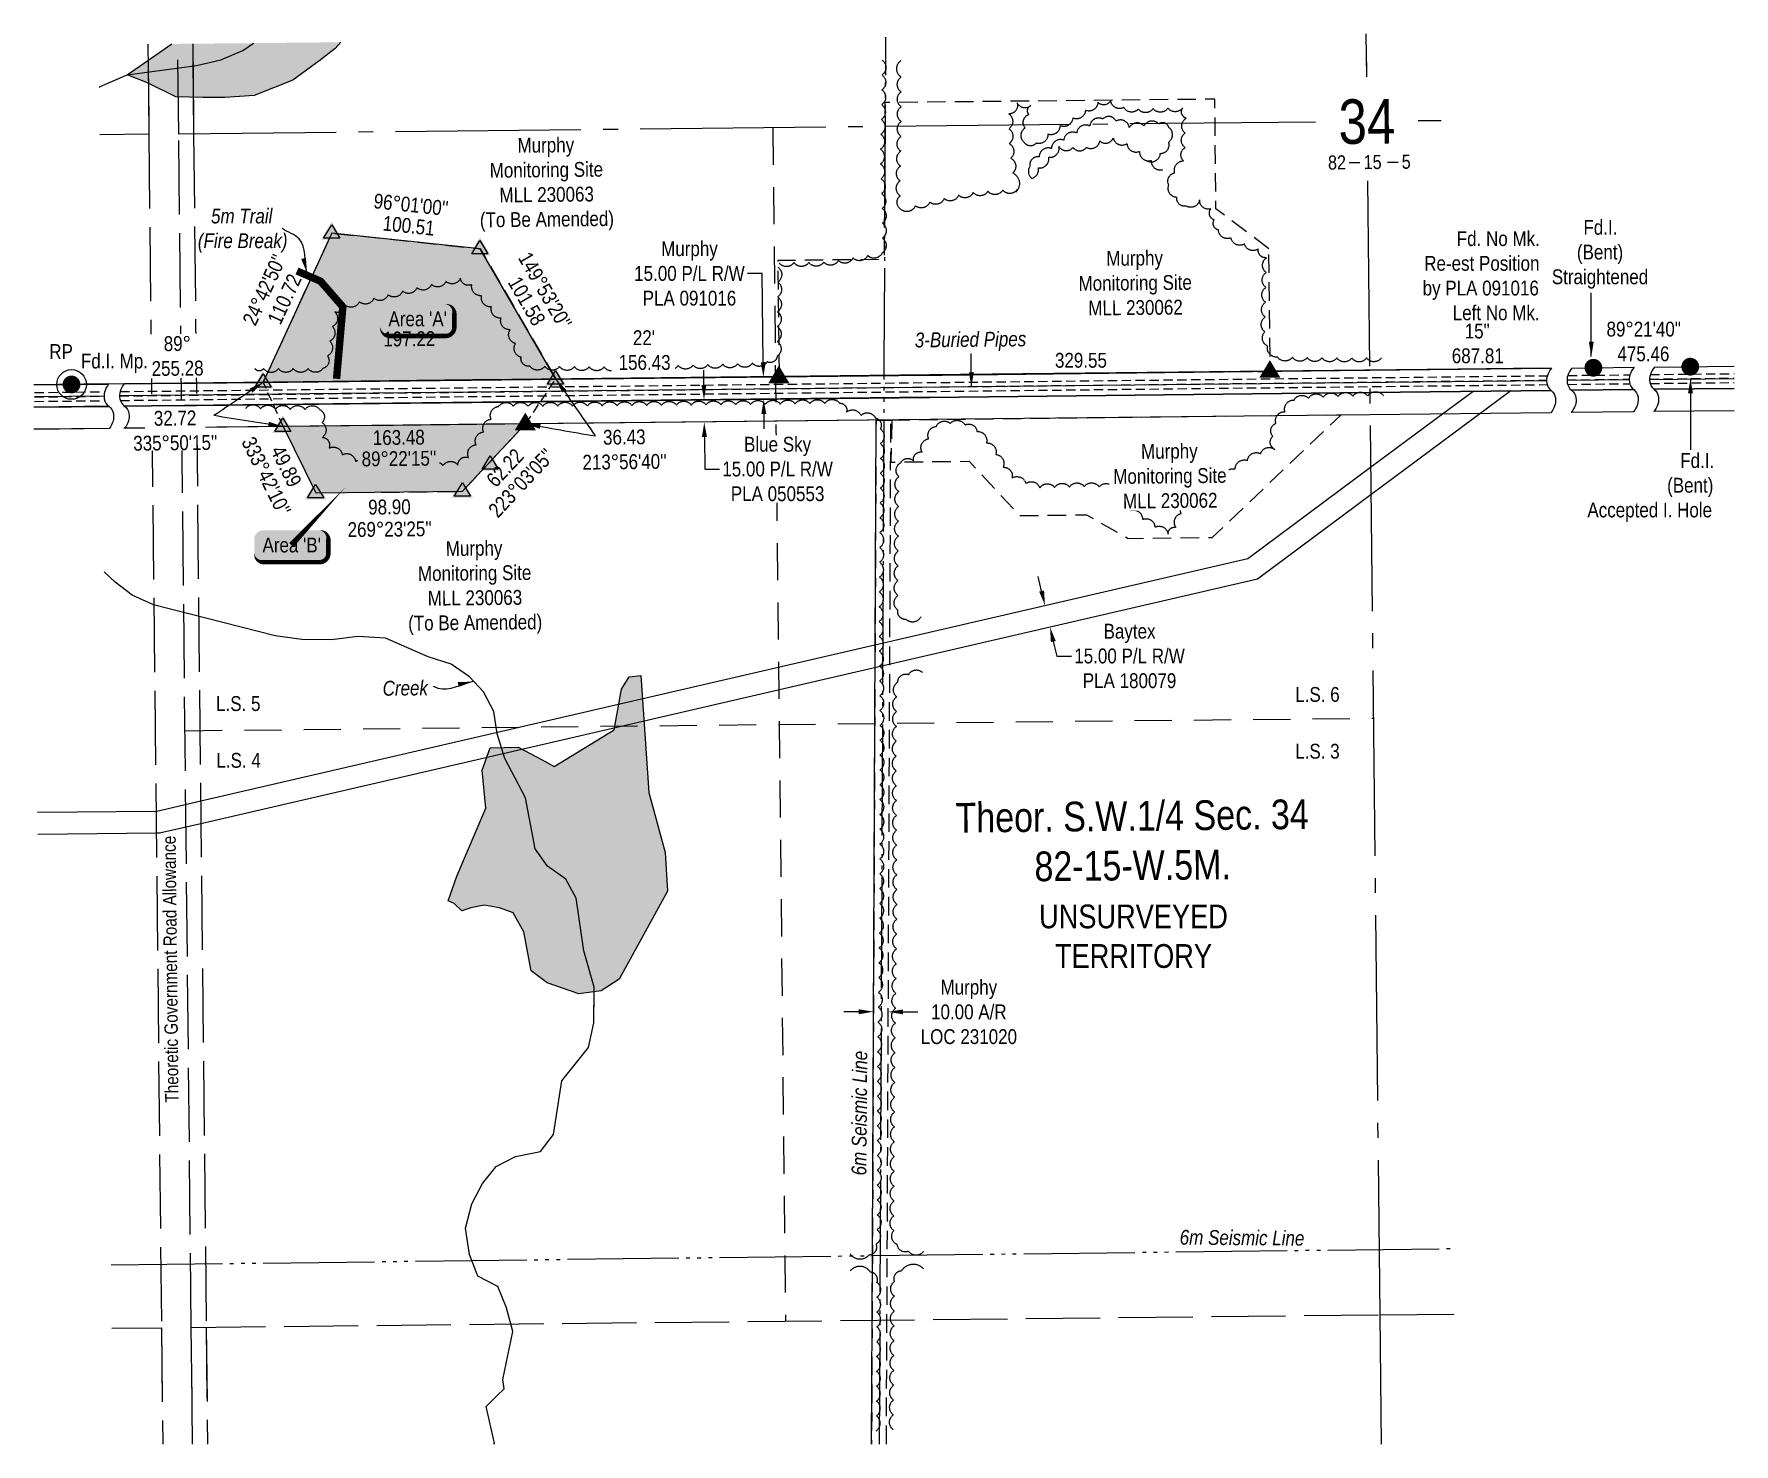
# Model space of a CAD drawing. Extents: x 543947 to 547895, y 6222412 to 6225211.
# Drawn here: x 545159 to 546305, y 6222412 to 6223363 of the extents above; entities that cross this region are included whole.
import ezdxf
from ezdxf.enums import TextEntityAlignment as Align

# ---------------------------------------------------------------- set-up
doc = ezdxf.new("R2010")
doc.units = 0
doc.header["$LTSCALE"] = 5
doc.header["$PDSIZE"] = 0.5
for name, pattern in [('0', [1, 1, 0]), ('foc-ACCESSROAD', [3.75, 2.5, -1.25]), ('foc-LSD', [8, 5, -3]), ('foc-QUARTERLINE', [33, 25, -3, 2, -3]), ('foc-SEISMIC', [20.5, 15, -1, 0.5, -1, 0.5, -1, 0.5, -1]), ('foc-TIELINE', [1.875, 1.25, -0.625]), ('foc-UNSURVEYED', [12.5, 10, -2.5]), ('UG_PIPE', [1.875, 1.25, -0.625])]:
    doc.linetypes.add(name, pattern=pattern)
doc.layers.get('Defpoints').update_dxf_attribs({"color": 9})
for name, color, linetype in [('10', 1, 'Continuous'), ('35', 37, 'Continuous'), ('9', 3, 'Continuous'), ('AS-PIPE-UG', 44, 'UG_PIPE'), ('AS-ROADS', 254, 'Continuous'), ('AS-SEISMIC', 224, 'foc-SEISMIC'), ('C-AR', 13, 'foc-ACCESSROAD'), ('C-RW', 13, 'Continuous'), ('C-SYMBOL', 7, 'Continuous'), ('C-WS', 13, 'foc-ACCESSROAD'), ('CG-NOTES', 7, 'Continuous'), ('F-RW', 190, 'Continuous'), ('L-BD', 7, 'Continuous'), ('L-MON', 1, 'Continuous'), ('L-QSEC', 8, 'foc-QUARTERLINE'), ('L-ROAD-T', 7, 'Continuous'), ('L-SECTION-LSD', 7, 'foc-LSD'), ('L-SYMBOL', 7, 'Continuous'), ('L-TIE', 7, 'foc-TIELINE'), ('L-UNS-T', 3, 'Continuous'), ('L-USEC', 7, 'foc-UNSURVEYED'), ('P-PROPOSED', 10, 'Continuous'), ('P-PROPOSED-H', 21, 'Continuous'), ('T-BUSH', 110, '0'), ('T-CREEK', 160, 'Continuous'), ('T-SLOPE', 48, 'Continuous'), ('T-WATER', 160, 'Continuous'), ('T-WATER-H', 133, 'Continuous'), ('T-WATER-T', 170, 'Continuous')]:
    doc.layers.add(name, color=color, linetype=linetype)
for name, color, linetype, lineweight in [('C-AR-T', 13, 'Continuous', 9), ('C-RW-T', 13, 'Continuous', 9), ('C-WS-T', 13, 'Continuous', 9), ('F-RW-T', 190, 'Continuous', 9), ('T-TEXT', 48, 'Continuous', 18)]:
    doc.layers.add(name, color=color, linetype=linetype, lineweight=lineweight)
doc.styles.add('100L', font='ARIALN.TTF', dxfattribs={"height": 11})
doc.styles.add('175L', font='ARIALN.TTF', dxfattribs={"height": 20})
doc.styles.add('80', font='ARIALN.TTF', dxfattribs={"height": 10})
doc.styles.add('80CG', font='ARIALN.TTF', dxfattribs={"height": 10})
doc.styles.add('80L', font='ARIALN.TTF', dxfattribs={"height": 10})
doc.styles.add('foc-LtypeFont', font='ARIALN.TTF', dxfattribs={"height": 7.35})
doc.styles.add('SIMPLEX', font='ARIALN.TTF')
doc.linetypes.add('foc-TOPO-flowdirection-NOLINE', pattern='A,0,[">",foc-LtypeFont,S=0.3,R=0,X=0,Y=-0.945],-20,[">",foc-LtypeFont,S=0.3,R=0,X=0,Y=-0.945],0', length=20)
doc.dimstyles.new('Compass 5 000', dxfattribs={"dimscale": 5, "dimtxt": 9, "dimasz": 2, "dimexe": 0.2, "dimexo": 0.0625, "dimgap": 0.5, "dimtad": 0, "dimtih": 1, "dimtoh": 1, "dimzin": 0, "dimdsep": 46, "dimtxsty": '80CG', "dimcen": 0.1, "dimse1": 1, "dimse2": 1, "dimclrd": 256, "dimclrt": 256, "dimaunit": 1, "dimadec": 4, "dimazin": 0, "dimtfac": 0.06, "dimtofl": 0, "dimtmove": 0, "dimatfit": 1, "dimfxl": 0.2, "dimtolj": 1, "dimtzin": 0, "dimlwd": -1, "dimarcsym": 0})

msp = doc.modelspace()

# ---------------------------------------------------------------- texts
at = {"layer": 'AS-SEISMIC', "char_height": 9.9956, "attachment_point": 1, "style": '80'}
for insert, rotation in [((545710.141, 6222584.404), 89.538486), ((545922.569, 6222556.667), 359.538486)]:
    msp.add_mtext_dynamic_manual_height_columns('\\pi8.8876;{\\fArial Narrow|b0|i1|c0|p34;6m Seismic Line}', width=100.54237, gutter_width=45.022, heights=[0], dxfattribs=dict(at, insert=insert, rotation=rotation))
at = {"layer": 'C-WS-T', "char_height": 9.9956, "attachment_point": 1, "rotation": 0.605226, "style": '80L'}
for s, insert in [('\\pi35.147;Murphy\\P\\pi16.246;Monitoring Site\\P\\pi22.625;MLL 230063\\P\\pi9.2645;(To Be Amended)', (545449.91, 6223292.106)), ('\\pi35.147;Murphy\\P\\pi16.246;Monitoring Site\\P\\pi22.656;MLL 230062', (545846.742, 6223215.901)), ('\\pi35.147;Murphy\\P\\pi16.246;Monitoring Site\\P\\pi22.625;MLL 230063\\P\\pi9.2645;(To Be Amended)', (545401.57, 6223020.313))]:
    msp.add_mtext_dynamic_manual_height_columns(s, width=107.52114, gutter_width=45.022, heights=[0], dxfattribs=dict(at, insert=insert))
at = {"layer": 'Defpoints', "insert": (546094.269, 6223229.627), "char_height": 9.9952, "attachment_point": 1, "style": '80L'}
msp.add_mtext_dynamic_manual_height_columns('\\pi23.85;Fd. No Mk.\\P\\pi1.9441;Re-est Position \\P\\pi0.8669;by PLA 091016\\P\\pi21.15;Left No Mk.', width=77.90355, gutter_width=50, heights=[0], dxfattribs=at)
at = {"layer": 'L-BD', "style": '80L'}
for s, rotation, p in [("96°01'00''", 353.9831, (545413.352, 6223247.515)), ('100.51', 353.9831, (545411.859, 6223233.35)), ("24°42'50''", 65.2863, (545314.473, 6223190.15)), ("149°53'20''", 300.1113, (545503.704, 6223189.692)), ('110.72', 65.2863, (545328.093, 6223183.882)), ('101.58', 300.1113, (545491.383, 6223182.546)), ("333°42'10''", 296.2978, (545315.845, 6223064.541)), ('163.48', 0.6293, (545405.101, 6223090.643)), ('49.89', 296.2978, (545329.286, 6223071.184)), ("89°22'15''", 0.6293, (545405.258, 6223076.401)), ('62.22', 46.9486, (545476.67, 6223070.213)), ("223°03'05''", 46.9486, (545487.626, 6223059.978)), ('98.90', 0.6104, (545398.822, 6223043.791)), ("269°23'25''", 0.6104, (545398.982, 6223028.799))]:
    msp.add_text(s, height=9.9952, rotation=rotation, dxfattribs=at).set_placement(p, align=Align.MIDDLE)
at = {"layer": 'L-BD', "char_height": 9.9952, "attachment_point": 2, "style": '80L'}
for s, insert, width, rotation in [(' 197.22', (545412.102, 6223162.102), 35.13408, 0.6293), ("36.43 213°56'40''", (545557.035, 6223095.89), 44.74881, 0.629285)]:
    msp.add_mtext(s, dxfattribs=dict(at, insert=insert, width=width, rotation=rotation))
at = {"layer": 'L-MON', "char_height": 9.9952, "attachment_point": 1, "style": '80L'}
for s, width, insert in [('\\pi13.717;Fd.I.\\P\\pi9.3054;(Bent)\\P\\pi-7.5862;Straightened', 48.4055, (546189.781, 6223237.234)), ('\\pi62.695;Fd.I.\\P\\pi53.873;(Bent)\\P\\pi0.14015;Accepted I. Hole', 83.66753, (546206.02, 6223080.077))]:
    msp.add_mtext_dynamic_manual_height_columns(s, width=width, gutter_width=50, heights=[0], dxfattribs=dict(at, insert=insert))
at = {"layer": 'L-MON', "color": 3, "char_height": 9.9952, "attachment_point": 1, "style": '80L'}
for s, width, insert in [('\\pi12.293;15"\\P\\pi3.5621;687.81', 39.61884, (546111.206, 6223167.335)), ('\\pi-4.7184;89°21\'40"\\P\\pi2.6349;475.46', 39.61884, (546223.78, 6223168.635)), ('Fd.I. Mp.', 46.34629, (545190.883, 6223147.13))]:
    msp.add_mtext_dynamic_manual_height_columns(s, width=width, gutter_width=50, heights=[0], dxfattribs=dict(at, insert=insert))
at = {"layer": 'L-ROAD-T', "style": '80L'}
msp.add_text('Theoretic Government Road Allowance', height=8.99604, rotation=90.626864, dxfattribs=at).set_placement((545251.209, 6222732.23), align=Align.MIDDLE_CENTER)
at = {"layer": 'L-UNS-T', "color": 3, "insert": (545900.246, 6222754.364), "char_height": 16, "attachment_point": 5, "style": '80L'}
msp.add_mtext_dynamic_manual_height_columns('UNSURVEYED TERRITORY', width=126.47497, gutter_width=47.523, heights=[0], dxfattribs=at)
at = {"layer": 'T-SLOPE', "insert": (545268.182, 6223244.858), "char_height": 9.9952, "attachment_point": 1, "style": '80L'}
msp.add_mtext_dynamic_manual_height_columns('\\pi10.397;{\\fArial Narrow|b0|i1|c0|p34;5m Trail\\P\\pi1.5135;(Fire Break)}', width=61.83228, gutter_width=50, heights=[0], dxfattribs=at)
at = {"layer": 'T-WATER-T', "insert": (545394.538, 6222926.558), "char_height": 9.9956, "attachment_point": 1, "rotation": 0.605178, "style": '80'}
msp.add_mtext_dynamic_manual_height_columns('\\pi-0.36194;{\\fArial Narrow|b0|i1|c0|p34;Creek}', width=29.38565, gutter_width=45.022, heights=[0], dxfattribs=at)

# ---------------------------------------------------------------- blocks, each defined once
blk = doc.blocks.new('L-SECLBL')
at = {"layer": '9', "color": 7}
for p, q in [((-5.1, -27.8), (-12.3, -27.8)), ((20.7, -27.8), (13.5, -27.8))]:
    blk.add_line(p, q, dxfattribs=at)
at = {"layer": '10', "color": 2, "style": 'SIMPLEX'}
blk.add_attdef('SEC', text='', height=30, dxfattribs=at).set_placement((0, 0), align=Align.MIDDLE)
at = {"layer": '10', "color": 5, "style": '80L'}
blk.add_attdef('TWP', text='', height=9.5, dxfattribs=at).set_placement((-14.4, -27.4), align=Align.MIDDLE_RIGHT)
blk.add_attdef('RGE', text='', height=9.5, dxfattribs=at).set_placement((3.6, -27.4), align=Align.MIDDLE_CENTER)
blk.add_attdef('MER', text='', height=9.5, dxfattribs=at).set_placement((23.2, -27.4), align=Align.MIDDLE_LEFT)
blk = doc.blocks.new('*D416')
at = {"layer": 'C-AR-T', "transparency": 16777216}
for p, q in [((545715, 6222703.6), (545705, 6222703.6)), ((545745, 6222703.5), (545755, 6222703.4))]:
    blk.add_line(p, q, dxfattribs=at)
for points in [[(545715, 6222705.3), (545715, 6222701.9), (545725, 6222703.6)], [(545745, 6222705.1), (545745, 6222701.8), (545735, 6222703.5)]]:
    blk.add_solid(points, dxfattribs=at)
at = {"layer": 'Defpoints', "color": 0, "transparency": 16777216}
for p in [(545725, 6222704), (545735, 6222703.9), (545735, 6222703.5)]:
    blk.add_point(p, dxfattribs=at)
at = {"layer": 'C-AR-T', "transparency": 16777216, "insert": (545789.3, 6222703.4), "char_height": 10, "attachment_point": 5, "style": '80CG'}
blk.add_mtext('\\A1;Murphy\\P10.00 A/R\\PLOC 231020', dxfattribs=at)
blk = doc.blocks.new('*D418')
at = {"layer": 'C-RW-T', "transparency": 16777216}
for p, q in [((545650.1, 6223201.1), (545640.1, 6223201.1)), ((545650.7, 6223141.3), (545650.1, 6223201.1)), ((545651.1, 6223106.4), (545651.2, 6223096.4))]:
    blk.add_line(p, q, dxfattribs=at)
for points in [[(545652.4, 6223141.4), (545649.1, 6223141.3), (545650.8, 6223131.3)], [(545652.8, 6223106.4), (545649.5, 6223106.4), (545651, 6223116.4)]]:
    blk.add_solid(points, dxfattribs=at)
at = {"layer": 'Defpoints', "color": 0, "transparency": 16777216}
for p in [(545650.8, 6223131.3), (545843.6, 6223133.5), (545843.8, 6223118.5)]:
    blk.add_point(p, dxfattribs=at)
at = {"layer": 'C-RW-T', "transparency": 16777216, "insert": (545601, 6223201.1), "char_height": 10, "attachment_point": 5, "style": '80CG'}
blk.add_mtext('\\A1;Murphy\\P15.00 P/L R/W\\PPLA 091016', dxfattribs=at)
blk = doc.blocks.new('*D424')
at = {"layer": 'Defpoints', "color": 0, "transparency": 16777216}
for p in [(545883.7, 6223119), (545611, 6223100.9), (545883.8, 6223104)]:
    blk.add_point(p, dxfattribs=at)
at = {"layer": 'F-RW-T', "transparency": 16777216}
for p, q in [((545610.7, 6223125.9), (545610.6, 6223135.9)), ((545611.1, 6223090.9), (545611.3, 6223069.3)), ((545611.3, 6223069.3), (545621.3, 6223069.3))]:
    blk.add_line(p, q, dxfattribs=at)
for points in [[(545612.4, 6223126), (545609.1, 6223125.9), (545610.8, 6223115.9)], [(545612.8, 6223090.9), (545609.4, 6223090.9), (545611, 6223100.9)]]:
    blk.add_solid(points, dxfattribs=at)
at = {"layer": 'F-RW-T', "transparency": 16777216, "insert": (545660.4, 6223069.3), "char_height": 10, "attachment_point": 5, "style": '80CG', "bg_fill": 3, "box_fill_scale": 1.1, "bg_fill_color": 256, "bg_fill_true_color": 13158600, "bg_fill_transparency": 0}
blk.add_mtext('\\A1;Blue Sky\\P15.00 P/L R/W\\PPLA 050553', dxfattribs=at)
blk = doc.blocks.new('*D425')
at = {"layer": 'Defpoints', "color": 0, "transparency": 16777216}
for p in [(545840.6, 6222977.4), (545646.2, 6222932.4), (545649.6, 6222917.8)]:
    blk.add_point(p, dxfattribs=at)
at = {"layer": 'F-RW-T', "transparency": 16777216}
for p, q in [((545838.3, 6222987.1), (545836.1, 6222996.9)), ((545846.2, 6222953), (545848.5, 6222943.3)), ((545848.5, 6222943.3), (545858.5, 6222943.3))]:
    blk.add_line(p, q, dxfattribs=at)
for points in [[(545840, 6222987.5), (545836.7, 6222986.8), (545840.6, 6222977.4)], [(545847.9, 6222953.4), (545844.6, 6222952.7), (545844, 6222962.8)]]:
    blk.add_solid(points, dxfattribs=at)
at = {"layer": 'F-RW-T', "transparency": 16777216, "insert": (545897.6, 6222943.3), "char_height": 10, "attachment_point": 5, "style": '80CG'}
blk.add_mtext('\\A1;Baytex\\P15.00 P/L R/W\\PPLA 180079', dxfattribs=at)
blk = doc.blocks.new('TRIA')
blk.add_hatch(color=255).paths.add_polyline_path([(-0.04, 1.52), (-1.47, -0.87), (1.39, -0.87)])
blk = doc.blocks.new('TRIAA')
blk.add_blockref('TRIA', (0, 0))
blk = doc.blocks.new('TRIB')
at = {"color": 1}
blk.add_lwpolyline([(-1.12, -0.67), (-0.04, 1.13), (1.04, -0.67)], close=True, dxfattribs=at)
blk = doc.blocks.new('TRIBB')
blk.add_blockref('TRIB', (0, 0))
blk = doc.blocks.new('TRICC')
for name in ['TRIAA', 'TRIBB']:
    blk.add_blockref(name, (0, 0))
blk = doc.blocks.new('plspike')
blk.add_blockref('TRICC', (0, 0))
blk = doc.blocks.new('fdia')
at = {"color": 255, "const_width": 1}
blk.add_lwpolyline([(-0.5, 0, 1), (0.5, 0, 1)], format="xyb", close=True, dxfattribs=at)
blk = doc.blocks.new('Fdiaa')
blk.add_blockref('fdia', (0, 0))
blk = doc.blocks.new('fdib')
at = {"color": 1, "const_width": 1.6}
blk.add_lwpolyline([(-0.4, 0, 1), (0.4, 0, 1)], format="xyb", close=True, dxfattribs=at)
at = {"color": 1}
blk.add_circle((0, 0), 0.8, dxfattribs=at)
blk = doc.blocks.new('Fdibb')
blk.add_blockref('fdib', (0, 0))
blk = doc.blocks.new('fdicc')
for name in ['Fdibb', 'Fdiaa']:
    blk.add_blockref(name, (0, 0))
blk = doc.blocks.new('FDI')
blk.add_blockref('fdicc', (0, 0))
blk = doc.blocks.new('*U472')
at = {"layer": '35', "color": 3}
blk.add_circle((0, 0), 10, dxfattribs=at)
at = {"layer": '35', "color": 3, "style": '80'}
blk.add_attdef('RP_001', (-15, 17.2), '', height=10, dxfattribs=at)
blk = doc.blocks.new('STRIA')
blk.add_hatch(color=255).paths.add_polyline_path([(-0.04, 1.52), (-1.47, -0.87), (1.39, -0.87)])
blk = doc.blocks.new('STRIAA')
blk.add_blockref('STRIA', (0, 0))
blk = doc.blocks.new('STRIB')
at = {"color": 1}
blk.add_solid([(-1.12, -0.67), (-0.04, 1.13), (1.04, -0.67)], dxfattribs=at)
blk = doc.blocks.new('STRIBB')
blk.add_blockref('STRIB', (0, 0))
blk = doc.blocks.new('STRICC')
for name in ['STRIAA', 'STRIBB']:
    blk.add_blockref(name, (0, 0))
blk = doc.blocks.new('fdspike')
blk.add_blockref('STRICC', (0, 0))
blk = doc.blocks.new('*U489')
h = blk.add_hatch(color=50)
edge = h.paths.add_edge_path()
edge.add_line((-19, -11.5), (19, -11.5))
edge.add_arc((19, -5.5), 6, 270, 360)
edge.add_line((25, -5.5), (25, 4))
edge.add_arc((19, 4), 6, 0, 90)
edge.add_line((19, 10), (-19, 10))
edge.add_arc((-19, 4), 6, 90, 180)
edge.add_line((-25, 4), (-25, -5.5))
edge.add_arc((-19, -5.5), 6, 180, 270)
at = {"flags": 128}
blk.add_lwpolyline([(-19, -11.5, 3, 3, 0), (19, -11.5, 3, 3, 0.414214), (25, -5.5, 3, 3, 0), (25, 4, 3, 0, 0.414214), (19, 10, 0, 0, 0), (-19, 10, 0, 0, 0.414214), (-25, 4, 0, 0, 0), (-25, -5.5, 0, 3, 0.414214)], format="xyseb", close=True, dxfattribs=at)
at = {"color": 1, "style": '80'}
blk.add_attdef('ENTER_TEXT_001', (-26.8, -4.9), '', height=10, dxfattribs=at)

# ---------------------------------------------------------------- dimensions: what is measured, and where the dimension line sits
at = {"layer": 'C-AR-T'}
dim = msp.add_aligned_dim(p1=(545725.009, 6222703.978), p2=(545735.005, 6222703.935), distance=-0.422, text='Murphy\\P10.00 A/R\\PLOC 231020', dimstyle='Compass 5 000', dxfattribs=at)
dim.commit()
dim.dimension.update_dxf_attribs({"geometry": '*D416', "text_midpoint": (545789.294, 6222703.426)})
at = {"layer": 'C-RW-T'}
dim = msp.add_linear_dim(base=(545650.846, 6223131.337), p1=(545843.783, 6223118.529), p2=(545843.616, 6223133.491), angle=90.640022, text='Murphy\\P15.00 P/L R/W\\PPLA 091016', dimstyle='Compass 5 000', dxfattribs=at)
dim.commit()
dim.dimension.update_dxf_attribs({"geometry": '*D418', "text_midpoint": (545600.981, 6223201.112), "dimtype": 161})
at = {"layer": 'F-RW-T'}
dim = msp.add_linear_dim(base=(545840.596, 6222977.393), p1=(545649.578, 6222917.779), p2=(545646.197, 6222932.385), angle=103.03554, text='Baytex\\P15.00 P/L R/W\\PPLA 180079', dimstyle='Compass 5 000', dxfattribs=at)
dim.commit()
dim.dimension.update_dxf_attribs({"geometry": '*D425', "text_midpoint": (545897.575, 6222943.302), "dimtype": 161})

# ---------------------------------------------------------------- hatches: boundary and pattern name
at = {"layer": 'P-PROPOSED-H'}
h = msp.add_hatch(color=256, dxfattribs=at)
h.dxf.hatch_style = 1
h.paths.add_polyline_path([(545510.93, 6223129.97), (545459.992, 6223217.803), (545360.08, 6223228.334), (545313.813, 6223127.805)])
h = msp.add_hatch(color=256, dxfattribs=at)
h.dxf.hatch_style = 1
h.paths.add_polyline_path([(545490.595, 6223099.76), (545327.2, 6223097.965), (545349.293, 6223053.259), (545448.138, 6223054.312)])
at = {"layer": 'T-WATER-H'}
h = msp.add_hatch(color=256, dxfattribs=at)
h.dxf.hatch_style = 1
h.paths.add_polyline_path([(545366.089, 6223356.936), (545252.2, 6223355.863), (545222.024, 6223334.914), (545235.746, 6223329.517), (545254.923, 6223320.202), (545273.034, 6223319.669), (545287.95, 6223319.669), (545307.659, 6223321), (545333.761, 6223331.381), (545352.139, 6223344.955), (545362.26, 6223352.674)])
h = msp.add_hatch(color=256, dxfattribs=at)
h.dxf.hatch_style = 1
h.paths.add_polyline_path([(545444.167, 6222794.934), (545463.805, 6222840.864), (545461.298, 6222866.335), (545466.73, 6222881.366), (545485.532, 6222881.784), (545501.828, 6222873.433), (545509.766, 6222868.84), (545550.296, 6222893.475), (545555.31, 6222921.033), (545560.324, 6222929.384), (545568.263, 6222930.219), (545573.694, 6222851.303), (545584.558, 6222810.801), (545586.229, 6222784.913), (545553.639, 6222725.622), (545541.522, 6222717.688), (545526.48, 6222715.601), (545505.17, 6222723.116), (545494.307, 6222731.05), (545489.293, 6222757.355), (545482.19, 6222770.299), (545472.997, 6222773.639), (545462.552, 6222775.31), (545453.777, 6222773.639), (545447.51, 6222771.552), (545442.496, 6222776.562), (545438.318, 6222778.232)])

# ---------------------------------------------------------------- linework, layer by layer
at = {"layer": 'AS-PIPE-UG', "flags": 128}
for points in [[(545217.345, 6223121.544), (546179.181, 6223132.241)], [(546192.945, 6223132.394), (546234.836, 6223132.86)], [(546248.096, 6223130.009), (546304.963, 6223130.641)], [(546248.6, 6223133.013), (546304.963, 6223133.64)], [(545159.645, 6223120.903), (545206.868, 6223121.428)], [(545216.951, 6223118.541), (546178.677, 6223129.237)], [(545217.424, 6223115.547), (546179.04, 6223126.242)], [(546192.441, 6223129.39), (546234.332, 6223129.856)], [(546192.804, 6223126.395), (546234.697, 6223126.861)], [(546248.461, 6223127.014), (546304.963, 6223127.642)], [(545159.645, 6223117.904), (545206.473, 6223118.424)], [(545159.645, 6223114.905), (545206.947, 6223115.431)]]:
    msp.add_lwpolyline(points, dxfattribs=at)
at = {"layer": 'AS-ROADS', "const_width": 4.998, "flags": 128}
msp.add_lwpolyline([(545336.517, 6223202.811), (545352.372, 6223195.946), (545367.397, 6223178.655), (545363.173, 6223130.135)], dxfattribs=at)
at = {"layer": 'AS-SEISMIC', "flags": 128}
for points in [[(545729.143, 6222412.247), (545732.297, 6223140.373), (545733.384, 6223360.395)], [(545211.318, 6222532.968), (546115.695, 6222543.998)]]:
    msp.add_lwpolyline(points, dxfattribs=at)
at = {"layer": 'C-AR', "flags": 128}
msp.add_lwpolyline([(545733.739, 6222412.247), (545736.734, 6223102.335), (545726.738, 6223102.226), (545723.744, 6222412.247)], dxfattribs=at)
at = {"layer": 'C-RW'}
for points in [[(545219.959, 6223126.699), (545238.379, 6223126.899), (545268.537, 6223127.227), (545762.755, 6223132.596), (545822.724, 6223133.257), (546059.311, 6223135.9), (546181.943, 6223137.27)], [(545219.959, 6223126.699), (545238.379, 6223126.899), (545268.537, 6223127.227), (545762.755, 6223132.596), (545822.724, 6223133.257), (546059.311, 6223135.9), (546181.943, 6223137.27)], [(546195.707, 6223137.424), (546237.598, 6223137.892)], [(546195.707, 6223137.424), (546237.598, 6223137.892)], [(546251.363, 6223138.046), (546304.963, 6223138.644)], [(546251.363, 6223138.046), (546304.963, 6223138.644)], [(545159.645, 6223126.044), (545209.483, 6223126.585)], [(545159.645, 6223126.044), (545209.483, 6223126.585)], [(546181.708, 6223122.289), (546059.472, 6223120.928), (545762.957, 6223117.63), (545268.695, 6223112.226), (545238.537, 6223111.896), (545220.239, 6223111.696)], [(546181.708, 6223122.289), (546059.472, 6223120.928), (545762.957, 6223117.63), (545268.695, 6223112.226), (545238.537, 6223111.896), (545220.239, 6223111.696)], [(546237.366, 6223122.908), (546195.472, 6223122.442)], [(546237.366, 6223122.908), (546195.472, 6223122.442)], [(546304.963, 6223123.66), (546251.13, 6223123.061)], [(546304.963, 6223123.66), (546251.13, 6223123.061)], [(545209.761, 6223111.582), (545159.645, 6223111.034)], [(545209.761, 6223111.582), (545159.645, 6223111.034)]]:
    msp.add_lwpolyline(points, dxfattribs=at)
at = {"layer": 'C-WS', "flags": 128}
for points in [[(545991.457, 6223217.833), (545955.845, 6223244.72), (545955.064, 6223318.631), (545732.774, 6223316.283), (545732.166, 6223210.606), (545660.601, 6223209.85), (545661.452, 6223131.495), (545992.378, 6223135.157)], [(545313.813, 6223127.805), (545360.08, 6223228.334), (545459.992, 6223217.803), (545510.93, 6223129.97)], [(545327.2, 6223097.965), (545349.293, 6223053.259), (545448.138, 6223054.312), (545490.595, 6223099.76)], [(545737.46, 6223102.191), (545736.611, 6223074.005), (545789.557, 6223074.595), (545823.539, 6223037.947), (545868.616, 6223038.45), (545896.718, 6223022.554), (545953.389, 6223023.185), (546039.883, 6223105.711)]]:
    msp.add_lwpolyline(points, close=True, dxfattribs=at)
at = {"layer": 'Defpoints', "color": 3}
for p, q in [((546182.003, 6223137.341), (545159.645, 6223126.112)), ((545762.746, 6223132.736), (545220.019, 6223126.775)), ((546182.003, 6223137.341), (545762.746, 6223132.736)), ((546174.893, 6223137.263), (546119.403, 6223136.654)), ((545209.542, 6223126.66), (545159.267, 6223126.108)), ((545209.648, 6223111.668), (545159.267, 6223111.114)), ((545219.536, 6223111.776), (545219.39, 6223111.775)), ((545762.911, 6223117.744), (545220.124, 6223111.783)), ((545209.942, 6223096.677), (545159.267, 6223096.121)), ((545763.075, 6223102.752), (545219.853, 6223096.786)), ((545724.106, 6222495.702), (545726.738, 6223102.226)), ((545726.738, 6223102.226), (545736.734, 6223102.335)), ((545723.744, 6222412.247), (545724.106, 6222495.702))]:
    msp.add_line(p, q, dxfattribs=at)
at = {"layer": 'Defpoints'}
for p, q in [((546178.746, 6223128.817), (545216.95, 6223118.619)), ((546234.445, 6223129.408), (546192.439, 6223128.963)), ((546304.963, 6223130.156), (546248.094, 6223129.553)), ((545206.533, 6223118.509), (545159.645, 6223118.012))]:
    msp.add_line(p, q, dxfattribs=at)
at = {"layer": 'Defpoints', "color": 5}
msp.add_line((545510.93, 6223129.961), (545510.93, 6223129.97), dxfattribs=at)
at = {"layer": 'F-RW'}
for points in [[(545220.239, 6223111.696), (545238.537, 6223111.896), (545268.695, 6223112.226), (545762.957, 6223117.63), (546059.472, 6223120.928), (546181.708, 6223122.289)], [(546195.472, 6223122.442), (546237.366, 6223122.908)], [(546251.13, 6223123.061), (546304.963, 6223123.66)], [(545159.645, 6223111.034), (545209.761, 6223111.582)], [(546237.162, 6223107.898), (546195.273, 6223107.431)], [(546304.963, 6223108.652), (546250.926, 6223108.051)], [(545209.871, 6223096.587), (545159.645, 6223096.039)], [(546181.509, 6223107.278), (546059.633, 6223105.922), (545763.122, 6223102.623), (545268.854, 6223097.231), (545238.695, 6223096.902), (545220.347, 6223096.701)]]:
    msp.add_lwpolyline(points, dxfattribs=at)
at = {"layer": 'L-BD', "flags": 128}
for points in [[(546181.943, 6223137.27, 0.09819619), (546179.177, 6223132.228, 0.11502491), (546178.799, 6223127.316, 0.18910183), (546181.726, 6223122.274, -0.18910183), (546184.652, 6223117.232, -0.11502491), (546184.274, 6223112.32, -0.09819619), (546181.509, 6223107.278)], [(546195.707, 6223137.423, 0.09819619), (546192.941, 6223132.381, 0.11502491), (546192.563, 6223127.469, 0.18910183), (546195.49, 6223122.427, -0.18910183), (546198.417, 6223117.385, -0.11502491), (546198.038, 6223112.473, -0.09819619), (546195.273, 6223107.431)], [(546237.598, 6223137.892, 0.09819619), (546234.833, 6223132.85, 0.11502491), (546234.454, 6223127.938, 0.18910183), (546237.381, 6223122.896, -0.18910183), (546240.308, 6223117.854, -0.11502491), (546239.929, 6223112.942, -0.09819619), (546237.164, 6223107.9)], [(546251.362, 6223138.045, 0.09819619), (546248.597, 6223133.003, 0.11502491), (546248.218, 6223128.091, 0.18910183), (546251.145, 6223123.049, -0.18910183), (546254.072, 6223118.007, -0.11502491), (546253.693, 6223113.095, -0.09819619), (546250.928, 6223108.053)], [(545209.542, 6223126.66, 0.09819619), (545206.898, 6223121.536, 0.11502491), (545206.644, 6223116.603, 0.18910183), (545209.706, 6223111.623, -0.18910183), (545212.768, 6223106.644, -0.11502491), (545212.514, 6223101.71, -0.09819619), (545209.87, 6223096.586)], [(545220.019, 6223126.775, 0.09819619), (545217.376, 6223121.651, 0.11502491), (545217.121, 6223116.718, 0.18910183), (545220.183, 6223111.738, -0.18910183), (545223.245, 6223106.759, -0.11502491), (545222.991, 6223101.826, -0.09819619), (545220.347, 6223096.701)]]:
    msp.add_lwpolyline(points, format="xyb", dxfattribs=at)
at = {"layer": 'L-BD', "color": 5, "flags": 128}
for points in [[(545313.813, 6223127.796), (545313.813, 6223127.805)], [(545327.2, 6223097.964), (545327.2, 6223097.965)]]:
    msp.add_lwpolyline(points, dxfattribs=at)
at = {"layer": 'L-MON', "color": 1, "flags": 128}
msp.add_lwpolyline([(545369.832, 6223057.923, 0, 3.998, 0), (545332.679, 6223018.048, 0, 0, 0)], format="xyseb", dxfattribs=at)
at = {"layer": 'L-QSEC'}
for p, q in [((546056.913, 6223362.535), (546057.225, 6223333.572)), ((546057.01, 6223353.562), (546057.225, 6223333.572)), ((546022.872, 6223303.22), (545256.79, 6223295.128)), ((546107.522, 6223304.114), (546092.171, 6223303.952)), ((545236.683, 6223294.916), (545203.56, 6223294.566)), ((546057.977, 6223263.608), (546066.195, 6222499.316)), ((546066.195, 6222499.316), (546067.131, 6222412.247))]:
    msp.add_line(p, q, dxfattribs=at)
at = {"layer": 'L-SECTION-LSD'}
for p, q in [((545657.169, 6223299.357), (545665.741, 6222495.085)), ((545261.038, 6222892.992), (546061.871, 6222901.451))]:
    msp.add_line(p, q, dxfattribs=at)
at = {"layer": 'L-TIE'}
for p, q in [((545327.2, 6223097.965), (545313.813, 6223127.805)), ((545490.595, 6223099.76), (545510.93, 6223129.97))]:
    msp.add_line(p, q, dxfattribs=at)
at = {"layer": 'L-USEC'}
for p, q in [((545236.041, 6223355.711), (545236.683, 6223294.916)), ((545256.79, 6223295.128), (545256.148, 6223355.878)), ((545266.207, 6223355.962), (545266.848, 6223295.235)), ((545236.155, 6223344.89), (545236.683, 6223294.916)), ((545256.79, 6223295.128), (545256.262, 6223345.103)), ((545266.32, 6223345.209), (545266.848, 6223295.235)), ((545236.683, 6223294.916), (545245.179, 6222490.643)), ((545265.286, 6222490.855), (545256.79, 6223295.128)), ((545266.848, 6223295.235), (545275.344, 6222490.962)), ((545211.753, 6222490.29), (545245.179, 6222490.643)), ((545245.179, 6222490.643), (545245.687, 6222442.526)), ((545245.179, 6222490.643), (545246.007, 6222412.247)), ((545265.286, 6222490.855), (546066.195, 6222499.315)), ((545265.286, 6222490.855), (546066.195, 6222499.315)), ((545265.794, 6222442.739), (545265.286, 6222490.855)), ((545266.116, 6222412.247), (545265.286, 6222490.855)), ((545275.344, 6222490.962), (545275.852, 6222442.845)), ((545275.344, 6222490.962), (545276.176, 6222412.247)), ((546066.195, 6222499.315), (546116.17, 6222499.843))]:
    msp.add_line(p, q, dxfattribs=at)
at = {"layer": 'P-PROPOSED', "flags": 128}
for points in [[(545510.93, 6223129.97), (545459.992, 6223217.803), (545360.08, 6223228.334), (545313.813, 6223127.805)], [(545490.595, 6223099.76), (545327.2, 6223097.965), (545349.293, 6223053.259), (545448.138, 6223054.312)]]:
    msp.add_lwpolyline(points, close=True, dxfattribs=at)
at = {"layer": 'T-BUSH', "flags": 128}
for points in [[(545730.891, 6223344.909, -0.52056705), (545730.779, 6223334.909, -0.52056705), (545730.667, 6223324.91, -0.52056705), (545730.554, 6223314.911, -0.52056705), (545730.321, 6223304.914, -0.52056705), (545730.033, 6223294.918, -0.52056705), (545729.744, 6223284.922, -0.52056705), (545729.767, 6223274.927, -0.52056705), (545730.131, 6223264.934, -0.52056705), (545730.494, 6223254.941, -0.52056705), (545730.858, 6223244.947, -0.52056705), (545731.06, 6223234.951, -0.52056705), (545730.993, 6223224.952, -0.52056705), (545730.925, 6223214.952, -0.52056705), (545721.105, 6223213.246, -0.52056705), (545711.246, 6223211.572, -0.52056705), (545701.387, 6223209.898, -0.52056705), (545691.481, 6223208.734, -0.52056705), (545681.482, 6223208.583, -0.52056705), (545671.483, 6223208.432, -0.52056705), (545661.485, 6223208.282)], [(545822.119, 6223258.053, -0.52056705), (545812.148, 6223257.289, -0.52056705), (545802.177, 6223256.524, -0.52056705), (545792.206, 6223255.759, -0.52056705), (545782.406, 6223253.877, -0.52056705), (545772.659, 6223251.641, -0.52056705), (545762.936, 6223249.306, -0.52056705), (545753.256, 6223246.797, -0.52056705), (545743.576, 6223244.289, -0.52056705), (545743.001, 6223253.531, -0.52056705), (545743.013, 6223263.531, -0.52056705), (545743.218, 6223273.529, -0.52056705), (545743.425, 6223283.527, -0.52056705), (545743.631, 6223293.525, -0.52056705), (545743.752, 6223303.523, -0.52056705), (545743.716, 6223313.523, -0.52056705), (545743.68, 6223323.523, -0.52056705), (545743.644, 6223333.523, -0.52056705), (545743.603, 6223344.689, -0.52056705)], [(546067.325, 6223144.303, -0.52056705), (546057.326, 6223144.22, -0.52056705), (546047.326, 6223144.138, -0.52056705), (546037.327, 6223144.179, -0.52056705), (546027.328, 6223144.342, -0.52056705), (546017.329, 6223144.504, -0.52056705), (546007.331, 6223144.667, -0.52056705), (545997.332, 6223144.83, -0.52056705), (545990.622, 6223152.223, -0.52056705), (545988.793, 6223161.787, -0.52056705), (545989.023, 6223171.784, -0.52056705), (545989.253, 6223181.782, -0.52056705), (545989.483, 6223191.779, -0.52056705), (545989.713, 6223201.776, -0.52056705), (545989.943, 6223211.774, -0.52056705), (545984.436, 6223217.694, -0.52056705), (545975.015, 6223221.013, -0.52056705), (545965.897, 6223225.119, -0.52056705), (545957.48, 6223230.506, -0.52056705), (545954.637, 6223237.264, -0.52056705), (545952.393, 6223244.73, -0.52056705), (545944.818, 6223250.67, -0.52056705), (545935.679, 6223246.612, -0.52056705), (545929.483, 6223252.406, -0.52056705), (545924.068, 6223260.813, -0.52056705), (545928.112, 6223268.932, -0.52056705), (545934.028, 6223276.994, -0.52056705), (545935.147, 6223285.914, -0.52056705), (545934.995, 6223295.794, -0.52056705), (545935.738, 6223305.767, -0.52056705), (545933.463, 6223312.863, -0.52056705), (545923.466, 6223312.602, -0.52056705), (545913.47, 6223312.32, -0.52056705), (545903.477, 6223311.968, -0.52056705), (545893.709, 6223312.976, -0.52056705), (545884.874, 6223317.662, -0.52056705), (545876.29, 6223316.49, -0.52056705), (545867.885, 6223311.07, -0.52056705), (545859.353, 6223305.859, -0.52056705), (545850.739, 6223300.779, -0.52056705), (545842.594, 6223295.012, -0.52056705), (545834.617, 6223289.011, -0.52056705), (545826.961, 6223289.213, -0.52056705), (545827.234, 6223299.209, -0.52056705), (545829.759, 6223308.314, -0.52056705), (545831.139, 6223314.337, -0.52056705), (545821.866, 6223316.192, -0.52056705), (545816.175, 6223308.699, -0.52056705), (545816.336, 6223298.7, -0.52056705), (545816.496, 6223288.701, -0.52056705), (545817.572, 6223278.776, -0.52056705), (545819.002, 6223268.879, -0.52056705), (545820.874, 6223255.925, -0.52056705)], [(545909.771, 6223276.885, 0.52056705), (545918.325, 6223282.064, 0.52056705), (545923.973, 6223289.679, 0.52056705), (545924.067, 6223299.55, 0.52056705), (545917.232, 6223301.936, 0.52056705), (545907.325, 6223300.573, 0.52056705), (545897.451, 6223299.407, 0.52056705), (545888.513, 6223303.892, 0.52056705), (545879.613, 6223305.248, 0.52056705), (545870.787, 6223300.547, 0.52056705), (545861.961, 6223295.847, 0.52056705), (545853.229, 6223290.989, 0.52056705), (545844.968, 6223285.354, 0.52056705), (545836.708, 6223279.718, 0.52056705), (545830.469, 6223273.442, 0.39913508), (545831.77, 6223265.252, 0.52056705)], [(545831.77, 6223265.252, 0.392856), (545836.147, 6223272.296, 0.52056705), (545843.096, 6223279.486, 0.52056705), (545850.045, 6223286.677, 0.52056705), (545859.504, 6223286.093, 0.52056705), (545868.512, 6223286.151, 0.52056705), (545877.541, 6223290.45, 0.52056705), (545886.615, 6223292.41, 0.52056705), (545895.876, 6223288.637, 0.52056705), (545904.319, 6223283.452, 0.52056705), (545912.198, 6223277.294, 0.52056705), (545920.012, 6223271.188, 0.52056705)], [(545660.644, 6223205.345, -0.52056705), (545660.537, 6223195.35, -0.52056705), (545660.43, 6223185.356, -0.52056705), (545660.323, 6223175.361, -0.52056705), (545660.216, 6223165.367, -0.52056705), (545660.177, 6223155.371, -0.52056705), (545660.154, 6223145.376, -0.52056705), (545653.328, 6223141.614, -0.52056705), (545643.373, 6223140.718, -0.52056705), (545633.388, 6223140.318, -0.52056705), (545623.398, 6223140.028, -0.52056705), (545613.407, 6223139.737, -0.52056705), (545603.416, 6223139.446, -0.52056705), (545593.425, 6223139.155, -0.52056705), (545583.434, 6223138.864, -0.52056705), (545573.443, 6223138.574, -0.52056705), (545563.452, 6223138.283, -0.52056705), (545553.46, 6223138.069, -0.52056705), (545543.465, 6223138.171, -0.52056705), (545533.471, 6223138.272, -0.52056705), (545523.476, 6223138.374, -0.52056705), (545513.481, 6223138.475, -0.52056705), (545503.487, 6223138.577, -0.52056705), (545493.492, 6223138.678, -0.52056705), (545487.532, 6223144.666, -0.52056705), (545483.833, 6223153.951, -0.52056705), (545480.134, 6223163.237, -0.52056705), (545474.02, 6223171.075, -0.52056705), (545467.531, 6223178.677, -0.52056705), (545460.948, 6223186.198, -0.52056705), (545454.364, 6223193.719, -0.52056705), (545446.684, 6223197.918, -0.52056705), (545436.915, 6223195.8, -0.52056705), (545427.147, 6223193.683, -0.52056705), (545417.379, 6223191.565, -0.52056705), (545407.665, 6223189.211, -0.52056705), (545397.96, 6223186.82, -0.52056705), (545388.255, 6223184.429, -0.52056705), (545378.55, 6223182.038, -0.52056705), (545368.78, 6223179.975, -0.52056705), (545362.093, 6223175.195, -0.52056705), (545360.332, 6223165.356, -0.52056705), (545358.572, 6223155.517, -0.52056705), (545357.117, 6223145.629, -0.52056705), (545353.992, 6223137.132, -0.52056705), (545343.997, 6223137.108, -0.52056705), (545334.001, 6223137.083, -0.52056705), (545324.006, 6223137.059, -0.52056705), (545314.011, 6223137.034, -0.52056705), (545308.122, 6223137.02, -0.52056705)], [(545756.878, 6222969.66, -0.52056705), (545747.017, 6222968.028, -0.52056705), (545741.547, 6222974.146, -0.52056705), (545741.543, 6222984.141, -0.52056705), (545741.62, 6222994.136, -0.52056705), (545741.697, 6223004.13, -0.52056705), (545741.774, 6223014.125, -0.52056705), (545741.851, 6223024.12, -0.52056705), (545741.928, 6223034.115, -0.52056705), (545742.005, 6223044.11, -0.52056705), (545742.082, 6223054.105, -0.52056705), (545742.159, 6223064.1, -0.52056705), (545743.426, 6223073.62, -0.52056705), (545751.975, 6223074.807, -0.52056705), (545757.748, 6223080.789, -0.52056705), (545762.197, 6223089.74, -0.52056705), (545767.314, 6223097.99, -0.52056705), (545776.77, 6223100.06, -0.52056705), (545786.714, 6223099.046, -0.52056705), (545794.83, 6223094.63, -0.52056705), (545801.166, 6223086.9, -0.52056705), (545807.502, 6223079.17, -0.52056705), (545812.355, 6223070.473, -0.52056705), (545818.404, 6223063.238, -0.52056705), (545827.698, 6223059.561, -0.52056705), (545837.119, 6223056.609, -0.52056705), (545847.11, 6223056.918, -0.52056705), (545857.1, 6223057.227, -0.52056705), (545867.09, 6223057.535, -0.52056705), (545877.071, 6223057.271, -0.52056705), (545887.046, 6223056.628, -0.52056705), (545893.191, 6223049.911, -0.52056705), (545898.339, 6223041.421, -0.52056705), (545906.273, 6223035.341, -0.52056705), (545914.786, 6223030.162, -0.52056705), (545923.607, 6223025.462, -0.52056705), (545928.888, 6223030.027, -0.52056705), (545932.325, 6223039.412, -0.52056705), (545937.145, 6223047.097, -0.52056705), (545946.927, 6223049.152, -0.52056705), (545954.302, 6223055.702, -0.52056705), (545961.436, 6223062.703, -0.52056705), (545968.825, 6223069.419, -0.52056705), (545976.994, 6223075.103, -0.52056705), (545985.848, 6223079.711, -0.52056705), (545995.419, 6223082.591, -0.52056705), (545994.096, 6223091.422, -0.52056705), (545996.179, 6223100.091, -0.52056705), (546002.333, 6223107.966, -0.52056705), (546008.488, 6223115.842, -0.52056705), (546018.18, 6223117.033, -0.52056705), (546028.154, 6223117.691, -0.52056705), (546038.133, 6223118.21, -0.52056705), (546048.126, 6223118.401, -0.52056705), (546058.12, 6223118.592, -0.52056705), (546068.777, 6223118.796, -0.52056705)], [(545301.969, 6223110.201, -0.52056705), (545311.959, 6223109.897, -0.52056705), (545321.95, 6223109.617, -0.52056705), (545331.945, 6223109.526, -0.52056705), (545341.94, 6223109.435, -0.52056705), (545351.935, 6223109.343, -0.52056705), (545353.43, 6223100.661, -0.52056705), (545353.627, 6223090.667, -0.52056705), (545358.091, 6223083.387, -0.52056705), (545367.058, 6223078.971, -0.52056705), (545376.025, 6223074.556, -0.06306447), (545377.45, 6223075.119, -0.06306447)], [(545432.603, 6223073.565, -0.12379976), (545434.916, 6223071.693, -0.52056705), (545444.906, 6223072.025, -0.52056705), (545452.081, 6223077.106, -0.52056705), (545457.165, 6223085.711, -0.52056705), (545462.25, 6223094.316, -0.52056705), (545467.334, 6223102.921, -0.52056705), (545472.419, 6223111.527, -0.52056705), (545482.271, 6223111.68, -0.52056705), (545492.266, 6223111.606, -0.52056705), (545502.261, 6223111.662, -0.52056705), (545512.256, 6223111.717, -0.52056705), (545522.251, 6223111.773, -0.52056705), (545532.246, 6223111.846, -0.52056705), (545542.24, 6223111.937, -0.52056705), (545552.235, 6223112.028, -0.52056705), (545562.23, 6223112.118, -0.52056705), (545572.225, 6223112.209, -0.52056705), (545582.219, 6223112.299, -0.52056705), (545592.214, 6223112.39, -0.52056705), (545602.209, 6223112.481, -0.52056705), (545612.204, 6223112.571, -0.52056705), (545622.199, 6223112.662, -0.52056705), (545632.193, 6223112.753, -0.52056705), (545642.188, 6223112.843, -0.52056705), (545652.182, 6223112.982, -0.52056705), (545662.177, 6223113.124, -0.52056705), (545672.171, 6223113.266, -0.52056705), (545682.165, 6223113.408, -0.52056705), (545692.159, 6223113.549, -0.52056705), (545702.153, 6223113.691, -0.52056705), (545706.813, 6223107.615, -0.52056705), (545716.561, 6223105.43, -0.52056705), (545726.402, 6223103.708, -0.52056705), (545729.62, 6223096.438, -0.52056705), (545729.681, 6223086.443, -0.52056705), (545729.742, 6223076.448, -0.52056705), (545729.662, 6223066.453, -0.52056705), (545729.573, 6223056.458, -0.52056705), (545729.485, 6223046.463, -0.52056705), (545729.397, 6223036.468, -0.52056705), (545729.308, 6223026.473, -0.52056705), (545729.22, 6223016.479, -0.52056705), (545729.131, 6223006.484, -0.52056705), (545729.043, 6222996.489, -0.52056705), (545728.955, 6222986.494, -0.52056705), (545728.866, 6222976.499, -0.52056705), (545728.778, 6222966.505, -0.52056705), (545728.86, 6222956.51, -0.52056705), (545728.958, 6222946.515, -0.52056705), (545729.056, 6222936.521, -0.52056705), (545729.155, 6222926.526, -0.52056705), (545729.253, 6222916.531, -0.52056705), (545729.313, 6222906.536, -0.52056705), (545729.347, 6222896.541, -0.52056705), (545729.381, 6222886.546, -0.52056705), (545729.402, 6222876.551, -0.52056705), (545729.381, 6222866.556, -0.52056705), (545729.36, 6222856.56, -0.52056705), (545729.34, 6222846.565, -0.52056705), (545729.319, 6222836.57, -0.52056705), (545729.299, 6222826.575, -0.52056705), (545729.278, 6222816.58, -0.52056705), (545729.258, 6222806.584, -0.52056705), (545729.237, 6222796.589, -0.52056705), (545729.216, 6222786.594, -0.52056705), (545729.196, 6222776.599, -0.52056705), (545729.129, 6222766.604, -0.52056705), (545728.978, 6222756.61, -0.52056705), (545728.826, 6222746.616, -0.52056705), (545728.675, 6222736.622, -0.52056705), (545728.523, 6222726.628, -0.52056705), (545728.372, 6222716.634, -0.52056705), (545728.22, 6222706.64, -0.52056705), (545728.068, 6222696.646, -0.52056705), (545727.917, 6222686.652, -0.52056705), (545727.765, 6222676.658, -0.52056705), (545727.654, 6222666.663, -0.52056705), (545727.64, 6222656.668, -0.52056705), (545727.626, 6222646.673, -0.52056705), (545727.612, 6222636.678, -0.52056705), (545727.599, 6222626.683, -0.52056705), (545727.585, 6222616.687, -0.52056705), (545727.571, 6222606.692, -0.52056705), (545727.558, 6222596.697, -0.52056705), (545727.544, 6222586.702, -0.52056705), (545727.53, 6222576.707, -0.52056705), (545727.516, 6222566.711, -0.52056705), (545727.503, 6222556.716, -0.52056705), (545726.726, 6222546.853, -0.52056705), (545721.967, 6222539.591, -0.52056705), (545709.261, 6222540.477)], [(545758.634, 6222541.953, -0.52056705), (545748.641, 6222542.138, -0.52056705), (545741.038, 6222546.769, -0.52056705), (545738.74, 6222556.037, -0.52056705), (545738.806, 6222566.032, -0.52056705), (545738.873, 6222576.027, -0.52056705), (545738.939, 6222586.022, -0.52056705), (545739.006, 6222596.017, -0.52056705), (545739.073, 6222606.012, -0.52056705), (545739.139, 6222616.007, -0.52056705), (545739.206, 6222626.002, -0.52056705), (545739.272, 6222635.997, -0.52056705), (545739.339, 6222645.992, -0.52056705), (545739.405, 6222655.987, -0.52056705), (545739.472, 6222665.982, -0.52056705), (545739.587, 6222675.976, -0.52056705), (545739.728, 6222685.971, -0.52056705), (545739.868, 6222695.965, -0.52056705), (545740.009, 6222705.959, -0.52056705), (545740.149, 6222715.953, -0.52056705), (545740.29, 6222725.947, -0.52056705), (545740.43, 6222735.942, -0.52056705), (545740.571, 6222745.936, -0.52056705), (545740.711, 6222755.93, -0.52056705), (545740.852, 6222765.924, -0.52056705), (545740.906, 6222775.919, -0.52056705), (545740.85, 6222785.914, -0.52056705), (545740.794, 6222795.909, -0.52056705), (545740.739, 6222805.904, -0.52056705), (545740.683, 6222815.899, -0.52056705), (545740.627, 6222825.894, -0.52056705), (545740.571, 6222835.889, -0.52056705), (545740.515, 6222845.884, -0.52056705), (545740.459, 6222855.879, -0.52056705), (545740.403, 6222865.874, -0.52056705), (545740.347, 6222875.869, -0.52056705), (545740.408, 6222885.864, -0.52056705), (545740.51, 6222895.859, -0.52056705), (545740.613, 6222905.853, -0.52056705), (545740.715, 6222915.848, -0.52056705), (545741.381, 6222925.739, -0.52056705), (545748.812, 6222930.81, -0.52056705), (545758.033, 6222932.101, -0.52056705)], [(545726.936, 6222421.201, 0.52056705), (545726.979, 6222431.196, 0.52056705), (545727.022, 6222441.191, 0.52056705), (545727.064, 6222451.186, 0.52056705), (545727.107, 6222461.181, 0.52056705), (545727.149, 6222471.176, 0.52056705), (545727.192, 6222481.171, 0.52056705), (545727.234, 6222491.167, 0.52056705), (545727.277, 6222501.162, 0.52056705), (545727.32, 6222511.157, 0.52056705), (545727.362, 6222521.152, 0.52056705), (545722.924, 6222528.02, 0.52056705), (545709.32, 6222528.791, 0.52056705)], [(545738.362, 6222421.908, -0.52056705), (545738.452, 6222431.903, -0.52056705), (545738.543, 6222441.898, -0.52056705), (545738.633, 6222451.892, -0.52056705), (545738.723, 6222461.887, -0.52056705), (545738.813, 6222471.882, -0.52056705), (545738.903, 6222481.877, -0.52056705), (545738.993, 6222491.872, -0.52056705), (545739.083, 6222501.866, -0.52056705), (545739.173, 6222511.861, -0.52056705), (545739.263, 6222521.856, -0.52056705), (545744.078, 6222529.074, -0.52056705), (545758.735, 6222530.267, -0.52056705)]]:
    msp.add_lwpolyline(points, format="xyb", dxfattribs=at)
at = {"layer": 'T-CREEK', "linetype": 'foc-TOPO-flowdirection-NOLINE', "flags": 128}
msp.add_lwpolyline([(545469.255, 6222412.247), (545469.535, 6222412.734), (545463.971, 6222437.458), (545471.508, 6222444.912), (545476.104, 6222449.456), (545475.279, 6222455.708), (545481.919, 6222487.972), (545477.808, 6222503.946), (545471.837, 6222518.392), (545458.478, 6222525.308), (545452.806, 6222539.929), (545450.08, 6222557.612), (545454.298, 6222574.214), (545461.573, 6222587.747), (545470.848, 6222599.238), (545483.818, 6222606.119), (545500.613, 6222609.27), (545509.413, 6222620.828), (545514.906, 6222656.914), (545532.857, 6222679.487), (545536.598, 6222696.035), (545536.853, 6222720.231), (545529.86, 6222744.735), (545524.705, 6222780.1), (545517.65, 6222793.014), (545505.435, 6222801.584), (545497.002, 6222813.436), (545490.468, 6222847.628), (545476.602, 6222874.339), (545471.516, 6222890.839), (545469.09, 6222905.925), (545462.276, 6222919.191), (545452.752, 6222929.217), (545440.301, 6222937.846), (545425.019, 6222942.821), (545396.262, 6222955.308), (545377.493, 6222956.514), (545359.757, 6222954.266), (545339.667, 6222954.475), (545321.863, 6222956.919), (545239.879, 6222977.749), (545225.443, 6222984.323), (545213.945, 6222993.06), (545206.561, 6222999.943)], dxfattribs=at)
at = {"layer": 'T-WATER'}
for points in [[(545203.234, 6223326.635), (545203.857, 6223327.105), (545222.024, 6223334.914), (545268.678, 6223341.354), (545285.183, 6223345.222), (545299.93, 6223351.485), (545307.24, 6223356.303)], [(545203.234, 6223326.635), (545203.857, 6223327.105), (545222.024, 6223334.914), (545268.678, 6223341.354), (545285.183, 6223345.222), (545285.632, 6223345.413)], [(545474.383, 6222881.536), (545471.516, 6222890.839), (545469.09, 6222905.925), (545462.276, 6222919.191), (545452.752, 6222929.217), (545440.301, 6222937.846), (545425.019, 6222942.821), (545396.262, 6222955.308), (545377.493, 6222956.514), (545359.757, 6222954.266), (545339.667, 6222954.475), (545321.863, 6222956.919), (545239.879, 6222977.749), (545225.443, 6222984.323), (545213.945, 6222993.06), (545206.561, 6222999.943)], [(545469.255, 6222412.247), (545469.535, 6222412.734), (545463.971, 6222437.458), (545471.508, 6222444.912), (545476.104, 6222449.456), (545475.279, 6222455.708), (545481.919, 6222487.972), (545477.808, 6222503.946), (545471.837, 6222518.392), (545458.478, 6222525.308), (545452.806, 6222539.929), (545450.08, 6222557.612), (545454.298, 6222574.214), (545461.573, 6222587.747), (545470.848, 6222599.238), (545483.818, 6222606.119), (545500.613, 6222609.27), (545509.413, 6222620.828), (545514.906, 6222656.914), (545532.857, 6222679.487), (545536.598, 6222696.035), (545536.819, 6222717.036)]]:
    msp.add_lwpolyline(points, dxfattribs=at)
at = {"layer": 'T-WATER', "flags": 128}
msp.add_lwpolyline([(545366.089, 6223356.936), (545362.26, 6223352.674), (545352.139, 6223344.955), (545333.761, 6223331.381), (545307.659, 6223321), (545287.95, 6223319.669), (545273.034, 6223319.669), (545254.923, 6223320.202), (545235.746, 6223329.517), (545222.024, 6223334.914), (545252.2, 6223355.863)], dxfattribs=at)
msp.add_lwpolyline([(545444.167, 6222794.934), (545463.805, 6222840.864), (545461.298, 6222866.335), (545466.73, 6222881.366), (545485.532, 6222881.784), (545501.828, 6222873.433), (545509.766, 6222868.84), (545550.296, 6222893.475), (545555.31, 6222921.033), (545560.324, 6222929.384), (545568.263, 6222930.219), (545573.694, 6222851.303), (545584.558, 6222810.801), (545586.229, 6222784.913), (545553.639, 6222725.622), (545541.522, 6222717.688), (545526.48, 6222715.601), (545505.17, 6222723.116), (545494.307, 6222731.05), (545489.293, 6222757.355), (545482.19, 6222770.299), (545472.997, 6222773.639), (545462.552, 6222775.31), (545453.777, 6222773.639), (545447.51, 6222771.552), (545442.496, 6222776.562), (545438.318, 6222778.232), (545444.167, 6222794.934)], close=True, dxfattribs=at)

# ---------------------------------------------------------------- block references
at = {"layer": 'CG-NOTES', "color": 3}
ref = msp.add_blockref('*U489', (545417.579, 6223170.47), dxfattribs=dict(at, xscale=0.99951959, yscale=0.99951959, zscale=0.99951959))
ref.add_attrib('ENTER_TEXT_001', "Area 'A'", (545398.164, 6223165.555), dxfattribs={"layer": '0', "color": 1, "height": 9.9952, "style": '80'})
ref = msp.add_blockref('*U489', (545332.679, 6223018.048), dxfattribs=dict(at, xscale=0.99951959, yscale=0.99951959, zscale=0.99951959))
ref.add_attrib('ENTER_TEXT_001', "Area 'B'", (545313.265, 6223013.132), dxfattribs={"layer": '0', "color": 1, "height": 9.9952, "style": '80'})
at = {"layer": 'Defpoints', "color": 5, "xscale": 5, "yscale": 5, "zscale": 5}
msp.add_blockref('plspike', (545466.818, 6223072.572), dxfattribs=at)
at = {"layer": 'L-MON', "color": 5}
for p, xscale, yscale, zscale in [((545360.08, 6223228.334), 5, 5, 5), ((545459.992, 6223217.803), 5, 5, 5), ((545313.813, 6223127.796), 5, 5, 5), ((545510.93, 6223129.961), 5, 5, 5), ((545327.2, 6223097.964), 5, 5, 5), ((545490.595, 6223099.76), 4.997597950000005, 4.997597950000005, 4.997597950000005), ((545448.138, 6223054.312), 5, 5, 5), ((545349.293, 6223053.259), 5, 5, 5)]:
    msp.add_blockref('plspike', p, dxfattribs=dict(at, xscale=xscale, yscale=yscale, zscale=zscale))
at = {"layer": 'L-MON', "color": 3, "xscale": 0.99951959, "yscale": 0.99951959, "zscale": 0.99951959}
msp.add_blockref('*U472', (545184.564, 6223126.315), dxfattribs=at).add_auto_attribs({'RP_001': 'RP'})
at = {"layer": 'L-MON', "color": 3}
for name, p, xscale, yscale, zscale in [('fdspike', (545992.378, 6223135.157), 4.99759795, 4.99759795, 4.99759795), ('FDI', (546210.215, 6223137.586), 4.99759795, 4.99759795, 4.99759795), ('FDI', (546275.497, 6223138.315), 4.99759795, 4.99759795, 4.99759795), ('FDI', (545184.564, 6223126.315), 4.997597950000002, 4.997597950000002, 4.997597950000002)]:
    msp.add_blockref(name, p, dxfattribs=dict(at, xscale=xscale, yscale=yscale, zscale=zscale))
at = {"layer": 'L-SYMBOL', "xscale": 0.9995599111504677, "yscale": 0.9995599111504677, "zscale": 0.9995599111504677, "rotation": 0.6052258838919126}
msp.add_blockref('L-SECLBL', (546057.547, 6223303.587), dxfattribs=at).add_auto_attribs({'SEC': '34', 'TWP': '82', 'RGE': '15', 'MER': '5'})

msp.set_redraw_order([(e.dxf.handle, doc.entitydb.next_handle()) for e in msp.query("TEXT MTEXT ATTDEF DIMENSION ARC_DIMENSION")])  # texts and dimensions are drawn at this point

# ---------------------------------------------------------------- leaders
at = {"layer": 'L-BD', "color": 2, "path_type": 1}
for points in [[(545510.93, 6223129.97), (545537.555, 6223091.632)], [(545490.595, 6223099.76), (545537.555, 6223091.632)]]:
    msp.add_leader(points, dimstyle='Compass 5 000', override={"dimgap": 0.5, "dimtad": 0}, dxfattribs=at)
at = {"layer": 'L-MON', "color": 3, "path_type": 1}
for points in [[(546208.784, 6223145.131), (546208.784, 6223188.064)], [(546275.629, 6223130.392), (546275.629, 6223082.288)]]:
    msp.add_leader(points, dimstyle='Compass 5 000', override={"dimgap": 0.5, "dimtad": 0}, dxfattribs=at)
at = {"layer": 'T-SLOPE', "path_type": 1}
msp.add_leader([(545343.237, 6223201.553), (545337.909, 6223224.401), (545326.441, 6223231.339)], dimstyle='Compass 5 000', override={"dimgap": 0.5, "dimtad": 0}, dxfattribs=at)
at = {"layer": 'T-TEXT', "path_type": 1}
msp.add_leader([(545791.07, 6223124.617), (545790.832, 6223147.143)], dimstyle='Compass 5 000', override={"dimgap": 0.5, "dimtad": 0}, dxfattribs=at)
at = {"layer": 'T-WATER-T', "path_type": 1}
msp.add_leader([(545454.966, 6222926.041), (545431.681, 6222921.458), (545428.325, 6222922.853)], dimstyle='Compass 5 000', override={"dimgap": 0.5, "dimtad": 0}, dxfattribs=at)

# ---------------------------------------------------------------- next in the draw order: texts
at = {"layer": 'C-SYMBOL', "color": 3, "insert": (545899.234, 6222845.52), "char_height": 19.9912, "width": 284.67172, "attachment_point": 2, "rotation": 0.605226, "style": '175L', "bg_fill": 3, "box_fill_scale": 1.15, "bg_fill_color": 256, "bg_fill_true_color": 256, "bg_fill_transparency": 0}
msp.add_mtext('Theor. S.W.1/4 Sec. 34\\P82-15-W.5M.', dxfattribs=at)
at = {"layer": 'L-BD', "insert": (545255.812, 6223158.898), "char_height": 9.9952, "width": 34.60588, "attachment_point": 2, "rotation": 0.6293, "style": '80L', "bg_fill": 3, "box_fill_scale": 1.15, "bg_fill_color": 256, "bg_fill_true_color": 256, "bg_fill_transparency": 0}
msp.add_mtext('89°\\P255.28', dxfattribs=at)
at = {"layer": 'L-MON', "color": 3, "insert": (545550.083, 6223162.834), "char_height": 9.9952, "attachment_point": 1, "style": '80L', "bg_fill": 3, "box_fill_scale": 1.15, "bg_fill_color": 256, "bg_fill_true_color": 256, "bg_fill_transparency": 0}
msp.add_mtext_dynamic_manual_height_columns("\\pi12.787;22'\\P\\pi3.1837;156.43", width=39.61884, gutter_width=50, heights=[0], dxfattribs=at)
at = {"layer": 'T-TEXT', "insert": (545752.804, 6223161.278), "char_height": 9.9956, "attachment_point": 1, "rotation": 0.605226, "style": '80L', "bg_fill": 3, "box_fill_scale": 1.15, "bg_fill_color": 256, "bg_fill_true_color": 256, "bg_fill_transparency": 0}
msp.add_mtext_dynamic_manual_height_columns('{\\fArial Narrow|b0|i1|c0|p34;3-Buried Pipes}', width=85.03641, gutter_width=45.022, heights=[0], dxfattribs=at)

# ---------------------------------------------------------------- next in the draw order: linework, layer by layer
at = {"layer": 'F-RW'}
for points in [[(545161.613, 6222837.998), (545241.501, 6222838.827), (545242.12, 6222838.833), (545271.591, 6222845.656), (545977.424, 6223009.072), (546060.094, 6223070.512), (546108.591, 6223106.555), (546128.973, 6223121.702)], [(546154.488, 6223121.986), (546060.293, 6223051.98), (545983.855, 6222995.171), (545271.753, 6222830.304), (545243.91, 6222823.858), (545241.659, 6222823.835), (545161.772, 6222823.006)]]:
    msp.add_lwpolyline(points, dxfattribs=at)

# ---------------------------------------------------------------- next in the draw order: texts
at = {"layer": 'C-WS-T', "insert": (545885.169, 6223085.926), "char_height": 9.9956, "attachment_point": 1, "rotation": 0.605226, "style": '80L', "bg_fill": 3, "box_fill_scale": 1.15, "bg_fill_color": 256, "bg_fill_true_color": 256, "bg_fill_transparency": 0}
msp.add_mtext_dynamic_manual_height_columns('\\pi20.122;Murphy\\P\\pi1.2217;Monitoring Site\\P\\pi7.6309;MLL 230062', width=77.47179, gutter_width=45.022, heights=[0], dxfattribs=at)
at = {"layer": 'L-BD', "insert": (545254.289, 6223108.657), "char_height": 9.9952, "width": 40.47008, "attachment_point": 2, "rotation": 0.629285, "style": '80L', "bg_fill": 3, "box_fill_scale": 1, "bg_fill_color": 256, "bg_fill_transparency": 0}
msp.add_mtext("32.72\\P335°50'15'' ", dxfattribs=at)
at = {"layer": 'L-SECTION-LSD', "char_height": 9.9952, "attachment_point": 1, "style": '100L', "bg_fill": 3, "box_fill_scale": 1.5, "bg_fill_color": 256, "bg_fill_transparency": 0}
for s, width, insert in [('L.S. 6', 30.48313, (546009.279, 6222922.423)), ('\\pi1.7723;L.S. 5', 30.40114, (545280.207, 6222916.266)), ('\\pi1.9997;L.S. 4', 30.53989, (545280.207, 6222877.999)), ('L.S. 3', 30.37591, (546009.279, 6222884.157))]:
    msp.add_mtext_dynamic_manual_height_columns(s, width=width, gutter_width=55, heights=[0], dxfattribs=dict(at, insert=insert))

# ---------------------------------------------------------------- next in the draw order: dimensions: what is measured, and where the dimension line sits
at = {"layer": 'F-RW-T'}
dim = msp.add_linear_dim(base=(545610.997, 6223100.93), p1=(545883.668, 6223118.973), p2=(545883.835, 6223103.966), angle=270.637497, text='Blue Sky\\P15.00 P/L R/W\\PPLA 050553', dimstyle='Compass 5 000', override={"dimtfill": 1}, dxfattribs=at)
dim.commit()
dim.dimension.update_dxf_attribs({"geometry": '*D424', "text_midpoint": (545660.434, 6223069.305), "dimtype": 161})

# ---------------------------------------------------------------- next in the draw order: leaders
at = {"layer": 'L-BD', "color": 2, "path_type": 1}
for points in [[(545313.813, 6223127.805), (545280.529, 6223105.317)], [(545327.2, 6223097.965), (545280.529, 6223105.317)]]:
    msp.add_leader(points, dimstyle='Compass 5 000', override={"dimgap": 0.5, "dimtad": 0}, dxfattribs=at)

# ---------------------------------------------------------------- next in the draw order: block references
at = {"layer": 'L-MON', "color": 3, "xscale": 4.99759795, "yscale": 4.99759795, "zscale": 4.99759795}
msp.add_blockref('fdspike', (545661.452, 6223131.495), dxfattribs=at)

# ---------------------------------------------------------------- next in the draw order: texts
at = {"layer": 'L-MON', "color": 3, "insert": (545844.567, 6223164.297), "char_height": 9.9952, "attachment_point": 1, "style": '80L'}
msp.add_mtext_dynamic_manual_height_columns('\\pi19.809;\\P\\pi2.7644;329.55', width=39.61884, gutter_width=50, heights=[0], dxfattribs=at)

doc.saveas('drawing.dxf')
